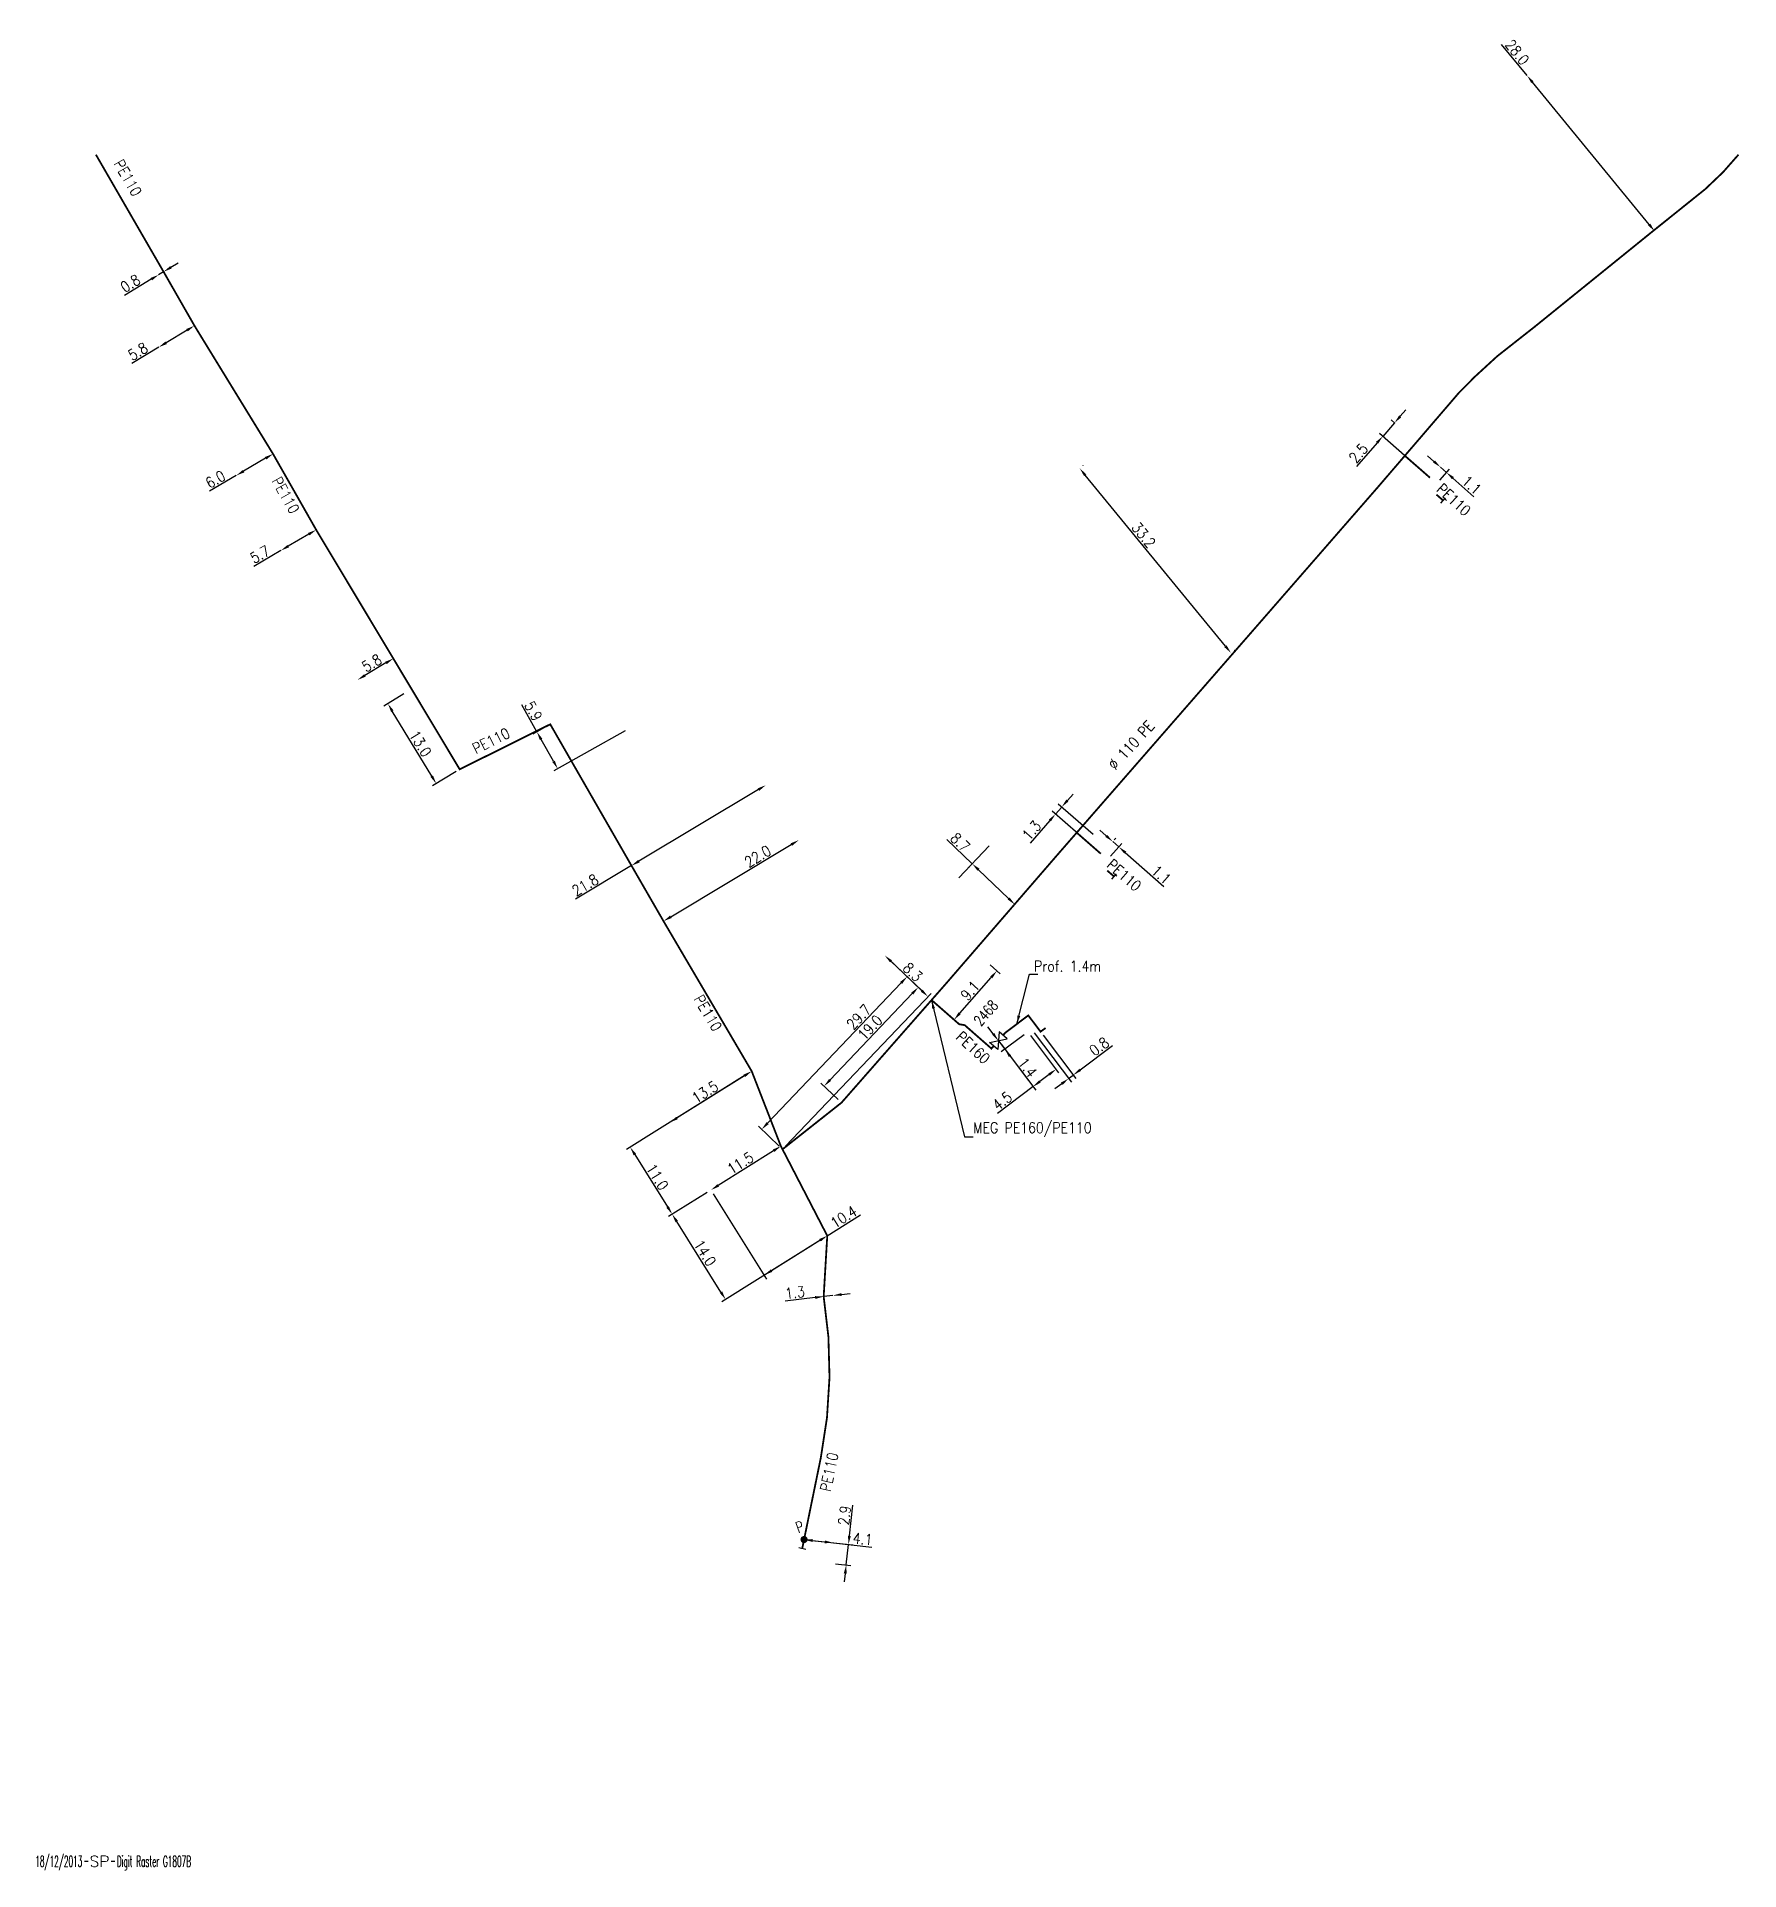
# Model space of a CAD drawing. Header units: millimetres. Extents: x 139995 to 140760, y 128159 to 129016.
# Drawn here: x 140522.5 to 140759.5, y 128761.1 to 129016.4 of the extents above; entities that cross this region are included whole.
import ezdxf
from ezdxf.enums import TextEntityAlignment as Align

# ---------------------------------------------------------------- set-up
doc = ezdxf.new("R2010")
doc.units = ezdxf.units.MM
doc.header["$PDMODE"] = 34
doc.linetypes.add('L_25_PE', pattern=[2000, 1000, 1000])
doc.layers.get('0').update_dxf_attribs({"linetype": 'CONTINUOUS'})
doc.layers.get('DEFPOINTS').update_dxf_attribs({"linetype": 'CONTINUOUS'})
for name, color, linetype in [('L_150', 1, 'CONTINUOUS'), ('L_300', 7, 'CONTINUOUS'), ('L_340', 7, 'CONTINUOUS'), ('L_910', 7, 'CONTINUOUS')]:
    doc.layers.add(name, color=color, linetype=linetype)
doc.styles.add('G_ROMANS', font='ROMANS.SHX', dxfattribs={"width": 0.75})
doc.styles.get("Standard").update_dxf_attribs({"font": 'romans.shx', "width": 0.85})
doc.dimstyles.get("Standard").update_dxf_attribs({"dimtxt": 1.5, "dimasz": 1.2, "dimexe": 0.625, "dimexo": 0.625, "dimgap": 0.25, "dimtad": 1, "dimdec": 1, "dimzin": 0, "dimdsep": 46, "dimtxsty": 'Standard', "dimcen": -0.5, "dimadec": 0, "dimazin": 0, "dimtfac": 1, "dimtdec": 1, "dimtmove": 0, "dimatfit": 3, "dimfxl": 0, "dimtolj": 1, "dimtzin": 0, "dimarcsym": 0})

msp = doc.modelspace()

# ---------------------------------------------------------------- texts
at = {"layer": 'L_150', "linetype": 'Continuous', "width": 0.85}
for s, rotation, p in [('PE110', 300.0085, (140535.15, 128996.77)), ('PE110', 299.6101, (140557.12, 128952.6)), ('PE110', 317.2883, (140719.76, 128951.97)), ('PE110', 26.4466, (140585.73, 128918.41)), ('PE110', 318.4938, (140673.87, 128899.69)), ('PE110', 300.4581, (140615.92, 128880.51)), ('PE160', 317.2883, (140652.84, 128875.69)), ('PE110', 78.4775, (140632.81, 128816.6))]:
    msp.add_text(s, height=1.5, rotation=rotation, dxfattribs=at).set_placement(p, align=Align.MIDDLE)
at = {"layer": 'L_150', "linetype": 'Continuous', "insert": (140671.51, 128915.23), "char_height": 1.5, "width": 44.5183, "attachment_point": 1, "rotation": 47.7262}
msp.add_mtext('%%c 110 PE', dxfattribs=at)
at = {"layer": 'L_150', "linetype": 'Continuous', "char_height": 1.5, "attachment_point": 7}
for s, insert in [('\\A1;Prof. 1.4m', (140661.33, 128886.28)), ('\\A1;MEG PE160/PE110', (140652.85, 128863.28))]:
    msp.add_mtext(s, dxfattribs=dict(at, insert=insert))

# ---------------------------------------------------------------- blocks, each defined once
blk = doc.blocks.new('*D0')
at = {"layer": 'DEFPOINTS', "color": 0, "linetype": 'Continuous', "transparency": 16777216}
for p in [(140667.67, 128956.29), (140667.7, 128956.32), (140688.72, 128930.62)]:
    blk.add_point(p, dxfattribs=at)
at = {"layer": 'L_150', "color": 0, "linetype": 'Continuous', "lineweight": -2, "transparency": 16777216}
for p, q in [((140668.15, 128956.69), (140668.18, 128956.71)), ((140687.99, 128931.57), (140668.46, 128955.39)), ((140689.2, 128931.02), (140689.23, 128931.04))]:
    blk.add_line(p, q, dxfattribs=at)
at = {"layer": 'L_150', "color": 0, "linetype": 'Continuous', "transparency": 16777216}
for points in [[(140668.61, 128955.51), (140668.3, 128955.26), (140667.7, 128956.32)], [(140688.14, 128931.7), (140687.83, 128931.44), (140688.75, 128930.64)]]:
    blk.add_solid(points, dxfattribs=at)
at = {"layer": 'L_150', "color": 0, "linetype": 'Continuous', "transparency": 16777216, "insert": (140676.59, 128947.04), "char_height": 1.5, "attachment_point": 5, "rotation": 309.352}
blk.add_mtext('\\A1;33.2', dxfattribs=at)
blk = doc.blocks.new('*D1')
at = {"layer": 'DEFPOINTS', "color": 0, "linetype": 'Continuous', "transparency": 16777216}
for p in [(140729.98, 129011.01), (140729.98, 129011.01), (140747.73, 128989.36)]:
    blk.add_point(p, dxfattribs=at)
at = {"layer": 'L_150', "color": 0, "linetype": 'Continuous', "lineweight": -2, "transparency": 16777216}
for p, q in [((140729.98, 129011.01), (140726.44, 129015.33)), ((140746.97, 128990.29), (140730.74, 129010.09))]:
    blk.add_line(p, q, dxfattribs=at)
at = {"layer": 'L_150', "color": 0, "linetype": 'Continuous', "transparency": 16777216}
for points in [[(140730.89, 129010.21), (140730.58, 129009.96), (140729.98, 129011.01)], [(140747.13, 128990.42), (140746.82, 128990.16), (140747.73, 128989.36)]]:
    blk.add_solid(points, dxfattribs=at)
at = {"layer": 'L_150', "color": 0, "linetype": 'Continuous', "transparency": 16777216, "insert": (140728.6, 129014.27), "char_height": 1.5, "attachment_point": 5, "rotation": 309.3538}
blk.add_mtext('\\A1;28.0', dxfattribs=at)
blk = doc.blocks.new('*D2')
at = {"layer": 'DEFPOINTS', "color": 0, "linetype": 'Continuous', "transparency": 16777216}
for p in [(140652.73, 128901.28), (140652.76, 128901.32), (140658.7, 128895.65)]:
    blk.add_point(p, dxfattribs=at)
at = {"layer": 'L_150', "color": 0, "linetype": 'Continuous', "lineweight": -2, "transparency": 16777216}
for p, q in [((140652.73, 128901.28), (140649.21, 128904.64)), ((140652.33, 128900.86), (140652.29, 128900.83)), ((140657.79, 128896.44), (140653.59, 128900.45)), ((140658.27, 128895.2), (140658.23, 128895.16))]:
    blk.add_line(p, q, dxfattribs=at)
at = {"layer": 'L_150', "color": 0, "linetype": 'Continuous', "transparency": 16777216}
for points in [[(140653.73, 128900.6), (140653.46, 128900.31), (140652.73, 128901.28)], [(140657.93, 128896.58), (140657.66, 128896.3), (140658.66, 128895.61)]]:
    blk.add_solid(points, dxfattribs=at)
at = {"layer": 'L_150', "color": 0, "linetype": 'Continuous', "transparency": 16777216, "insert": (140651.05, 128904.27), "char_height": 1.5, "attachment_point": 5, "rotation": 316.3153}
blk.add_mtext('\\A1;8.7', dxfattribs=at)
blk = doc.blocks.new('*D5')
at = {"layer": 'DEFPOINTS', "color": 0, "linetype": 'Continuous', "transparency": 16777216}
for p in [(140664.32, 128908.2), (140667.93, 128905.05), (140670.02, 128904.95)]:
    blk.add_point(p, dxfattribs=at)
at = {"layer": 'L_150', "color": 0, "linetype": 'Continuous', "lineweight": -2, "transparency": 16777216}
for p, q in [((140665.97, 128910.08), (140666.76, 128910.99)), ((140667.46, 128905.46), (140663.85, 128908.61)), ((140665.18, 128909.18), (140664.32, 128908.2)), ((140669.55, 128905.36), (140664.71, 128909.59)), ((140663.53, 128907.3), (140660.77, 128904.15))]:
    blk.add_line(p, q, dxfattribs=at)
at = {"layer": 'L_150', "color": 0, "linetype": 'Continuous', "transparency": 16777216}
for points in [[(140665.82, 128910.22), (140666.12, 128909.95), (140665.18, 128909.18)], [(140663.38, 128907.43), (140663.68, 128907.17), (140664.32, 128908.2)]]:
    blk.add_solid(points, dxfattribs=at)
at = {"layer": 'L_150', "color": 0, "linetype": 'Continuous', "transparency": 16777216, "insert": (140661, 128905.93), "char_height": 1.5, "attachment_point": 5, "rotation": 48.8132}
blk.add_mtext('\\A1;1.3', dxfattribs=at)
blk = doc.blocks.new('*D6')
at = {"layer": 'DEFPOINTS', "color": 0, "linetype": 'Continuous', "transparency": 16777216}
for p in [(140654.76, 128887.6), (140656.16, 128886.37), (140650.91, 128878.94)]:
    blk.add_point(p, dxfattribs=at)
at = {"layer": 'L_150', "color": 0, "linetype": 'Continuous', "lineweight": -2, "transparency": 16777216}
for p, q in [((140655.23, 128887.19), (140656.63, 128885.96)), ((140650.98, 128880.47), (140655.37, 128885.47)), ((140650.44, 128879.35), (140649.72, 128879.98))]:
    blk.add_line(p, q, dxfattribs=at)
at = {"layer": 'L_150', "color": 0, "linetype": 'Continuous', "transparency": 16777216}
for points in [[(140655.22, 128885.6), (140655.52, 128885.33), (140656.16, 128886.37)], [(140650.83, 128880.6), (140651.14, 128880.34), (140650.19, 128879.56)]]:
    blk.add_solid(points, dxfattribs=at)
at = {"layer": 'L_150', "color": 0, "linetype": 'Continuous', "transparency": 16777216, "insert": (140652.43, 128883.63), "char_height": 1.5, "attachment_point": 5, "rotation": 48.7465}
blk.add_mtext('\\A1;9.1', dxfattribs=at)
blk = doc.blocks.new('*D7')
at = {"layer": 'DEFPOINTS', "color": 0, "linetype": 'Continuous', "transparency": 16777216}
for p in [(140672.08, 128904.13), (140673.13, 128903.63), (140671.57, 128901.86)]:
    blk.add_point(p, dxfattribs=at)
at = {"layer": 'L_340', "color": 0, "linetype": 'Continuous', "lineweight": -2, "transparency": 16777216}
for p, q in [((140671.39, 128905.16), (140670.49, 128905.95)), ((140672.5, 128904.6), (140672.7, 128904.84)), ((140671.98, 128902.33), (140673.54, 128904.1)), ((140672.29, 128904.37), (140673.13, 128903.63)), ((140674.03, 128902.84), (140679.38, 128898.14))]:
    blk.add_line(p, q, dxfattribs=at)
at = {"layer": 'L_340', "color": 0, "linetype": 'Continuous', "transparency": 16777216}
for points in [[(140671.52, 128905.31), (140671.26, 128905.01), (140672.29, 128904.37)], [(140674.16, 128902.99), (140673.9, 128902.69), (140673.13, 128903.63)]]:
    blk.add_solid(points, dxfattribs=at)
at = {"layer": 'L_340', "color": 0, "linetype": 'Continuous', "transparency": 16777216, "insert": (140679.05, 128899.76), "char_height": 1.5, "attachment_point": 5, "rotation": 318.6641}
blk.add_mtext('\\A1;1.1', dxfattribs=at)
blk = doc.blocks.new('L_340_07')
at = {"color": 0, "linetype": 'Continuous', "const_width": 0.25, "flags": 128}
blk.add_lwpolyline([(0, 0), (1.25, 0)], dxfattribs=at)
at = {"color": 0, "linetype": 'Continuous', "flags": 128}
blk.add_lwpolyline([(1.25, -0.5), (1.25, 0.5)], dxfattribs=at)
at = {"color": 0, "linetype": 'Continuous', "width": 0.75, "flags": 3}
for tag, p in [('DEF_LEG', (0.72, -3.47)), ('DEF_COUP', (0.72, -5.97)), ('DEF_TYPE', (0.72, -8.47))]:
    blk.add_attdef(tag, text='', height=1.2, dxfattribs=at).set_placement(p, align=Align.MIDDLE)
blk = doc.blocks.new('*D8')
at = {"layer": 'DEFPOINTS', "color": 0, "linetype": 'Continuous', "transparency": 16777216}
for p in [(140717.91, 128956.48), (140717.4, 128954.21), (140718.76, 128955.76)]:
    blk.add_point(p, dxfattribs=at)
at = {"layer": 'L_340', "color": 0, "linetype": 'Continuous', "lineweight": -2, "transparency": 16777216}
for p, q in [((140717.02, 128957.29), (140716.12, 128958.08)), ((140717.81, 128954.68), (140719.17, 128956.23)), ((140717.92, 128956.5), (140718.76, 128955.76)), ((140718.33, 128956.95), (140718.34, 128956.97)), ((140719.66, 128954.97), (140722.59, 128952.39))]:
    blk.add_line(p, q, dxfattribs=at)
at = {"layer": 'L_340', "color": 0, "linetype": 'Continuous', "transparency": 16777216}
for points in [[(140717.15, 128957.44), (140716.89, 128957.14), (140717.92, 128956.5)], [(140719.79, 128955.12), (140719.53, 128954.82), (140718.76, 128955.76)]]:
    blk.add_solid(points, dxfattribs=at)
at = {"layer": 'L_340', "color": 0, "linetype": 'Continuous', "transparency": 16777216, "insert": (140722.27, 128954), "char_height": 1.5, "attachment_point": 5, "rotation": 318.6641}
blk.add_mtext('\\A1;1.1', dxfattribs=at)
blk = doc.blocks.new('*D9')
at = {"layer": 'DEFPOINTS', "color": 0, "linetype": 'Continuous', "transparency": 16777216}
for p in [(140712.04, 128962.23), (140709.88, 128960.79), (140713.76, 128957.4)]:
    blk.add_point(p, dxfattribs=at)
at = {"layer": 'L_150', "color": 0, "linetype": 'Continuous', "lineweight": -2, "transparency": 16777216}
for p, q in [((140712.32, 128963.58), (140713.11, 128964.48)), ((140713.29, 128957.81), (140709.41, 128961.2)), ((140711.53, 128962.67), (140709.88, 128960.79)), ((140711.57, 128962.64), (140711.06, 128963.08)), ((140709.09, 128959.89), (140706.21, 128956.6))]:
    blk.add_line(p, q, dxfattribs=at)
at = {"layer": 'L_150', "color": 0, "linetype": 'Continuous', "transparency": 16777216}
for points in [[(140712.17, 128963.71), (140712.47, 128963.44), (140711.53, 128962.67)], [(140708.94, 128960.02), (140709.24, 128959.76), (140709.88, 128960.79)]]:
    blk.add_solid(points, dxfattribs=at)
at = {"layer": 'L_150', "color": 0, "linetype": 'Continuous', "transparency": 16777216, "insert": (140706.5, 128958.45), "char_height": 1.5, "attachment_point": 5, "rotation": 48.7679}
blk.add_mtext('\\A1;2.5', dxfattribs=at)
blk = doc.blocks.new('*D10')
at = {"layer": 'DEFPOINTS', "color": 0, "linetype": 'Continuous', "transparency": 16777216}
for p in [(140660.97, 128878.25), (140662.24, 128877.9), (140666.79, 128871.87)]:
    blk.add_point(p, dxfattribs=at)
at = {"layer": 'L_150', "color": 0, "linetype": 'Continuous', "lineweight": -2, "transparency": 16777216}
for p, q in [((140661.35, 128877.75), (140666.53, 128870.89)), ((140662.62, 128877.4), (140667.17, 128871.37)), ((140667.75, 128872.59), (140672.27, 128876)), ((140666.15, 128871.38), (140666.79, 128871.87)), ((140665.19, 128870.66), (140664.24, 128869.94))]:
    blk.add_line(p, q, dxfattribs=at)
at = {"layer": 'L_150', "color": 0, "linetype": 'Continuous', "transparency": 16777216}
for points in [[(140667.63, 128872.75), (140667.87, 128872.43), (140666.79, 128871.87)], [(140665.07, 128870.82), (140665.31, 128870.5), (140666.15, 128871.38)]]:
    blk.add_solid(points, dxfattribs=at)
at = {"layer": 'L_150', "color": 0, "linetype": 'Continuous', "transparency": 16777216, "insert": (140670.4, 128875.84), "char_height": 1.5, "attachment_point": 5, "rotation": 37.025}
blk.add_mtext('\\A1;0.8', dxfattribs=at)
blk = doc.blocks.new('*D11')
at = {"layer": 'DEFPOINTS', "color": 0, "linetype": 'Continuous', "transparency": 16777216}
for p in [(140660.45, 128877.86), (140656.36, 128876.65), (140656.36, 128876.65)]:
    blk.add_point(p, dxfattribs=at)
at = {"layer": 'L_300', "color": 0, "linetype": 'Continuous', "lineweight": -2, "transparency": 16777216}
for p, q in [((140655.64, 128877.61), (140654.91, 128878.57)), ((140659.96, 128877.48), (140656.76, 128875.08)), ((140656.36, 128876.65), (140657.26, 128875.45)), ((140657.99, 128874.5), (140660.54, 128871.1))]:
    blk.add_line(p, q, dxfattribs=at)
at = {"layer": 'L_300', "color": 0, "linetype": 'Continuous', "transparency": 16777216}
for points in [[(140655.8, 128877.73), (140655.48, 128877.49), (140656.36, 128876.65)], [(140658.15, 128874.62), (140657.83, 128874.38), (140657.26, 128875.45)]]:
    blk.add_solid(points, dxfattribs=at)
at = {"layer": 'L_300', "color": 0, "linetype": 'Continuous', "transparency": 16777216, "insert": (140660.42, 128872.92), "char_height": 1.5, "attachment_point": 5, "rotation": 307.025}
blk.add_mtext('\\A1;1.4', dxfattribs=at)
blk = doc.blocks.new('*D12')
at = {"layer": 'DEFPOINTS', "color": 0, "linetype": 'Continuous', "transparency": 16777216}
for p in [(140660.45, 128877.86), (140656.36, 128876.65), (140661.19, 128870.25)]:
    blk.add_point(p, dxfattribs=at)
at = {"layer": 'L_300', "color": 0, "linetype": 'Continuous', "lineweight": -2, "transparency": 16777216}
for p, q in [((140660.83, 128877.36), (140664.75, 128872.16)), ((140656.74, 128876.15), (140661.56, 128869.75)), ((140663.42, 128871.94), (140662.14, 128870.97)), ((140661.19, 128870.25), (140656.23, 128866.52))]:
    blk.add_line(p, q, dxfattribs=at)
at = {"layer": 'L_300', "color": 0, "linetype": 'Continuous', "transparency": 16777216}
for points in [[(140663.3, 128872.1), (140663.54, 128871.78), (140664.38, 128872.66)], [(140662.02, 128871.13), (140662.27, 128870.81), (140661.19, 128870.25)]]:
    blk.add_solid(points, dxfattribs=at)
at = {"layer": 'L_300', "color": 0, "linetype": 'Continuous', "transparency": 16777216, "insert": (140656.9, 128868.27), "char_height": 1.5, "attachment_point": 5, "rotation": 37.025}
blk.add_mtext('\\A1;4.5', dxfattribs=at)
blk = doc.blocks.new('L_300_03')
at = {"color": 0, "linetype": 'Continuous', "flags": 128}
blk.add_lwpolyline([(-1, 0.75), (1, -0.75), (1, 0.75), (-1, -0.75), (-1, 0.75)], dxfattribs=at)
at = {"color": 0, "linetype": 'Continuous', "style": 'G_ROMANS', "width": 0.75}
blk.add_attdef('NUM', text='', height=1.5, dxfattribs=at).set_placement((0, 2.1), align=Align.MIDDLE_CENTER)
at = {"color": 0, "linetype": 'Continuous', "style": 'G_ROMANS', "width": 0.75, "flags": 3}
for tag, p in [('DEF_LEG', (0, -5)), ('DEF_COUP', (0, -7.5)), ('DEF_TYPE', (0, -10))]:
    blk.add_attdef(tag, text='', height=1.2, dxfattribs=at).set_placement(p, align=Align.MIDDLE)
blk = doc.blocks.new('*D13')
at = {"layer": 'DEFPOINTS', "color": 0, "linetype": 'Continuous', "transparency": 16777216}
for p in [(140640.55, 128888.51), (140645.21, 128884.08), (140634.52, 128868.02)]:
    blk.add_point(p, dxfattribs=at)
at = {"layer": 'L_150', "color": 0, "linetype": 'Continuous', "lineweight": -2, "transparency": 16777216}
for p, q in [((140641.01, 128888.08), (140645.66, 128883.65)), ((140632.93, 128871.19), (140644.38, 128883.21)), ((140634.07, 128868.45), (140631.65, 128870.75))]:
    blk.add_line(p, q, dxfattribs=at)
at = {"layer": 'L_150', "color": 0, "linetype": 'Continuous', "transparency": 16777216}
for points in [[(140644.24, 128883.35), (140644.52, 128883.07), (140645.21, 128884.08)], [(140632.79, 128871.33), (140633.08, 128871.05), (140632.1, 128870.32)]]:
    blk.add_solid(points, dxfattribs=at)
at = {"layer": 'L_150', "color": 0, "linetype": 'Continuous', "transparency": 16777216, "insert": (140638.49, 128878.48), "char_height": 1.5, "attachment_point": 5, "rotation": 46.3975}
blk.add_mtext('\\A1;19.0', dxfattribs=at)
blk = doc.blocks.new('*D14')
at = {"layer": 'DEFPOINTS', "color": 0, "linetype": 'Continuous', "transparency": 16777216}
for p in [(140640.55, 128888.51), (140643.65, 128885.56), (140626.31, 128861.53)]:
    blk.add_point(p, dxfattribs=at)
at = {"layer": 'L_150', "color": 0, "linetype": 'Continuous', "lineweight": -2, "transparency": 16777216}
for p, q in [((140641.01, 128888.08), (140644.11, 128885.13)), ((140624.23, 128865.17), (140642.83, 128884.69)), ((140625.86, 128861.96), (140622.95, 128864.73))]:
    blk.add_line(p, q, dxfattribs=at)
at = {"layer": 'L_150', "color": 0, "linetype": 'Continuous', "transparency": 16777216}
for points in [[(140642.68, 128884.83), (140642.97, 128884.55), (140643.65, 128885.56)], [(140624.09, 128865.3), (140624.38, 128865.03), (140623.4, 128864.3)]]:
    blk.add_solid(points, dxfattribs=at)
at = {"layer": 'L_150', "color": 0, "linetype": 'Continuous', "transparency": 16777216, "insert": (140636.94, 128879.96), "char_height": 1.5, "attachment_point": 5, "rotation": 46.3975}
blk.add_mtext('\\A1;29.7', dxfattribs=at)
blk = doc.blocks.new('*D15')
at = {"layer": 'DEFPOINTS', "color": 0, "linetype": 'Continuous', "transparency": 16777216}
for p in [(140640.55, 128888.51), (140640.55, 128888.51), (140626.31, 128861.53)]:
    blk.add_point(p, dxfattribs=at)
at = {"layer": 'L_150', "color": 0, "linetype": 'Continuous', "lineweight": -2, "transparency": 16777216}
for p, q in [((140645.7, 128883.62), (140641.42, 128887.69)), ((140626.74, 128861.98), (140647, 128883.24))]:
    blk.add_line(p, q, dxfattribs=at)
at = {"layer": 'L_150', "color": 0, "linetype": 'Continuous', "transparency": 16777216}
for points in [[(140641.56, 128887.83), (140641.29, 128887.54), (140640.55, 128888.51)], [(140645.83, 128883.76), (140645.56, 128883.47), (140646.56, 128882.79)]]:
    blk.add_solid(points, dxfattribs=at)
at = {"layer": 'L_150', "color": 0, "linetype": 'Continuous', "transparency": 16777216, "insert": (140644.43, 128886.2), "char_height": 1.5, "attachment_point": 5, "rotation": 316.3975}
blk.add_mtext('\\A1;8.3', dxfattribs=at)
blk = doc.blocks.new('*D124')
at = {"layer": 'DEFPOINTS', "color": 0, "linetype": 'Continuous', "transparency": 16777216}
for p in [(140539.44, 128983.28), (140539.44, 128983.28), (140540.13, 128983.7)]:
    blk.add_point(p, dxfattribs=at)
at = {"layer": 'L_150', "color": 0, "linetype": 'Continuous', "lineweight": -2, "transparency": 16777216}
for p, q in [((140541.16, 128984.32), (140542.18, 128984.94)), ((140538.41, 128982.66), (140534.67, 128980.41)), ((140540.13, 128983.7), (140539.44, 128983.28))]:
    blk.add_line(p, q, dxfattribs=at)
at = {"layer": 'L_150', "color": 0, "linetype": 'Continuous', "transparency": 16777216}
for points in [[(140541.05, 128984.49), (140541.26, 128984.15), (140540.13, 128983.7)], [(140538.31, 128982.84), (140538.52, 128982.49), (140539.44, 128983.28)]]:
    blk.add_solid(points, dxfattribs=at)
at = {"layer": 'L_150', "color": 0, "linetype": 'Continuous', "transparency": 16777216, "insert": (140535.51, 128982.08), "char_height": 1.5, "attachment_point": 5, "rotation": 31.0701}
blk.add_mtext('\\A1;0.8', dxfattribs=at)
blk = doc.blocks.new('*D125')
at = {"layer": 'DEFPOINTS', "color": 0, "linetype": 'Continuous', "transparency": 16777216}
for p in [(140544.43, 128976.19), (140539.46, 128973.2), (140539.46, 128973.2)]:
    blk.add_point(p, dxfattribs=at)
at = {"layer": 'L_150', "color": 0, "linetype": 'Continuous', "lineweight": -2, "transparency": 16777216}
for p, q in [((140543.4, 128975.57), (140540.49, 128973.82)), ((140539.46, 128973.2), (140535.72, 128970.94))]:
    blk.add_line(p, q, dxfattribs=at)
at = {"layer": 'L_150', "color": 0, "linetype": 'Continuous', "transparency": 16777216}
for points in [[(140540.38, 128973.99), (140540.59, 128973.64), (140539.46, 128973.2)], [(140543.3, 128975.74), (140543.5, 128975.4), (140544.43, 128976.19)]]:
    blk.add_solid(points, dxfattribs=at)
at = {"layer": 'L_150', "color": 0, "linetype": 'Continuous', "transparency": 16777216, "insert": (140536.56, 128972.61), "char_height": 1.5, "attachment_point": 5, "rotation": 31.1146}
blk.add_mtext('\\A1;5.8', dxfattribs=at)
blk = doc.blocks.new('*D126')
at = {"layer": 'DEFPOINTS', "color": 0, "linetype": 'Continuous', "transparency": 16777216}
for p in [(140572.12, 128929.85), (140567.14, 128926.88), (140567.14, 128926.88)]:
    blk.add_point(p, dxfattribs=at)
at = {"layer": 'L_150', "color": 0, "linetype": 'Continuous', "lineweight": -2, "transparency": 16777216}
blk.add_line((140571.09, 128929.24), (140568.17, 128927.5), dxfattribs=at)
at = {"layer": 'L_150', "color": 0, "linetype": 'Continuous', "transparency": 16777216}
for points in [[(140570.99, 128929.41), (140571.19, 128929.06), (140572.12, 128929.85)], [(140568.06, 128927.67), (140568.27, 128927.33), (140567.14, 128926.88)]]:
    blk.add_solid(points, dxfattribs=at)
at = {"layer": 'L_150', "color": 0, "linetype": 'Continuous', "transparency": 16777216, "insert": (140569.12, 128929.23), "char_height": 1.5, "attachment_point": 5, "rotation": 30.7379}
blk.add_mtext('\\A1;5.8', dxfattribs=at)
blk = doc.blocks.new('*D127')
at = {"layer": 'DEFPOINTS', "color": 0, "linetype": 'Continuous', "transparency": 16777216}
for p in [(140561.38, 128947.77), (140556.46, 128944.89), (140556.46, 128944.89)]:
    blk.add_point(p, dxfattribs=at)
at = {"layer": 'L_150', "color": 0, "linetype": 'Continuous', "lineweight": -2, "transparency": 16777216}
for p, q in [((140560.34, 128947.17), (140557.49, 128945.5)), ((140556.46, 128944.89), (140552.68, 128942.69))]:
    blk.add_line(p, q, dxfattribs=at)
at = {"layer": 'L_150', "color": 0, "linetype": 'Continuous', "transparency": 16777216}
for points in [[(140557.39, 128945.67), (140557.59, 128945.33), (140556.46, 128944.89)], [(140560.24, 128947.34), (140560.44, 128946.99), (140561.38, 128947.77)]]:
    blk.add_solid(points, dxfattribs=at)
at = {"layer": 'L_150', "color": 0, "linetype": 'Continuous', "transparency": 16777216, "insert": (140553.55, 128944.35), "char_height": 1.5, "attachment_point": 5, "rotation": 30.3408}
blk.add_mtext('\\A1;5.7', dxfattribs=at)
blk = doc.blocks.new('*D128')
at = {"layer": 'DEFPOINTS', "color": 0, "linetype": 'Continuous', "transparency": 16777216}
for p in [(140555.37, 128958.34), (140550.24, 128955.33), (140550.24, 128955.33)]:
    blk.add_point(p, dxfattribs=at)
at = {"layer": 'L_150', "color": 0, "linetype": 'Continuous', "lineweight": -2, "transparency": 16777216}
for p, q in [((140554.33, 128957.73), (140551.27, 128955.94)), ((140550.24, 128955.33), (140546.52, 128953.16))]:
    blk.add_line(p, q, dxfattribs=at)
at = {"layer": 'L_150', "color": 0, "linetype": 'Continuous', "transparency": 16777216}
for points in [[(140551.17, 128956.11), (140551.37, 128955.77), (140550.24, 128955.33)], [(140554.23, 128957.91), (140554.44, 128957.56), (140555.37, 128958.34)]]:
    blk.add_solid(points, dxfattribs=at)
at = {"layer": 'L_150', "color": 0, "linetype": 'Continuous', "transparency": 16777216, "insert": (140547.35, 128954.8), "char_height": 1.5, "attachment_point": 5, "rotation": 30.3408}
blk.add_mtext('\\A1;6.0', dxfattribs=at)
blk = doc.blocks.new('*D129')
at = {"layer": 'DEFPOINTS', "color": 0, "linetype": 'Continuous', "transparency": 16777216}
for p in [(140574.13, 128925.25), (140571.36, 128923.56), (140581.4, 128914.45)]:
    blk.add_point(p, dxfattribs=at)
at = {"layer": 'L_150', "color": 0, "linetype": 'Continuous', "lineweight": -2, "transparency": 16777216}
for p, q in [((140573.6, 128924.92), (140570.82, 128923.24)), ((140577.47, 128913.47), (140571.98, 128922.54)), ((140580.87, 128914.13), (140577.56, 128912.12))]:
    blk.add_line(p, q, dxfattribs=at)
at = {"layer": 'L_150', "color": 0, "linetype": 'Continuous', "transparency": 16777216}
for points in [[(140572.15, 128922.64), (140571.81, 128922.43), (140571.36, 128923.56)], [(140577.64, 128913.58), (140577.3, 128913.37), (140578.09, 128912.45)]]:
    blk.add_solid(points, dxfattribs=at)
at = {"layer": 'L_150', "color": 0, "linetype": 'Continuous', "transparency": 16777216, "insert": (140575.89, 128918.01), "char_height": 1.5, "attachment_point": 5, "rotation": 301.2027}
blk.add_mtext('\\A1;13.0', dxfattribs=at)
blk = doc.blocks.new('*D130')
at = {"layer": 'DEFPOINTS', "color": 0, "linetype": 'Continuous', "transparency": 16777216}
for p in [(140623.98, 128912.22), (140623.98, 128912.22), (140605.28, 128901.02)]:
    blk.add_point(p, dxfattribs=at)
at = {"layer": 'L_150', "color": 0, "linetype": 'Continuous', "lineweight": -2, "transparency": 16777216}
for p, q in [((140622.95, 128911.6), (140606.31, 128901.63)), ((140605.28, 128901.02), (140597.47, 128896.34))]:
    blk.add_line(p, q, dxfattribs=at)
at = {"layer": 'L_150', "color": 0, "linetype": 'Continuous', "transparency": 16777216}
for points in [[(140622.85, 128911.78), (140623.05, 128911.43), (140623.98, 128912.22)], [(140606.2, 128901.81), (140606.41, 128901.46), (140605.28, 128901.02)]]:
    blk.add_solid(points, dxfattribs=at)
at = {"layer": 'L_150', "color": 0, "linetype": 'Continuous', "transparency": 16777216, "insert": (140598.84, 128898.33), "char_height": 1.5, "attachment_point": 5, "rotation": 30.9273}
blk.add_mtext('\\A1;21.8', dxfattribs=at)
blk = doc.blocks.new('*D131')
at = {"layer": 'DEFPOINTS', "color": 0, "linetype": 'Continuous', "transparency": 16777216}
for p in [(140628.56, 128904.57), (140628.56, 128904.57), (140609.74, 128893.29)]:
    blk.add_point(p, dxfattribs=at)
at = {"layer": 'L_150', "color": 0, "linetype": 'Continuous', "lineweight": -2, "transparency": 16777216}
blk.add_line((140610.76, 128893.9), (140627.53, 128903.95), dxfattribs=at)
at = {"layer": 'L_150', "color": 0, "linetype": 'Continuous', "transparency": 16777216}
for points in [[(140627.43, 128904.12), (140627.64, 128903.78), (140628.56, 128904.57)], [(140610.66, 128894.07), (140610.87, 128893.73), (140609.74, 128893.29)]]:
    blk.add_solid(points, dxfattribs=at)
at = {"layer": 'L_150', "color": 0, "linetype": 'Continuous', "transparency": 16777216, "insert": (140622.86, 128902.32), "char_height": 1.5, "attachment_point": 5, "rotation": 30.9273}
blk.add_mtext('\\A1;22.0', dxfattribs=at)
blk = doc.blocks.new('*D132')
at = {"layer": 'DEFPOINTS', "color": 0, "linetype": 'Continuous', "transparency": 16777216}
for p in [(140632.04, 128841.03), (140633.33, 128841.18), (140633.33, 128841.18)]:
    blk.add_point(p, dxfattribs=at)
at = {"layer": 'L_150', "color": 0, "linetype": 'Continuous', "lineweight": -2, "transparency": 16777216}
for p, q in [((140633.33, 128841.18), (140632.04, 128841.03)), ((140634.52, 128841.32), (140635.71, 128841.45)), ((140630.85, 128840.89), (140626.68, 128840.4))]:
    blk.add_line(p, q, dxfattribs=at)
at = {"layer": 'L_150', "color": 0, "linetype": 'Continuous', "transparency": 16777216}
for points in [[(140630.82, 128841.09), (140630.87, 128840.69), (140632.04, 128841.03)], [(140634.5, 128841.51), (140634.54, 128841.12), (140633.33, 128841.18)]]:
    blk.add_solid(points, dxfattribs=at)
at = {"layer": 'L_150', "color": 0, "linetype": 'Continuous', "transparency": 16777216, "insert": (140628.05, 128841.57), "char_height": 1.5, "attachment_point": 5, "rotation": 6.6331}
blk.add_mtext('\\A1;1.3', dxfattribs=at)
blk = doc.blocks.new('L_300_12')
at = {"color": 0, "linetype": 'Continuous', "const_width": 0.497, "flags": 128}
blk.add_lwpolyline([(-0.25, 0, 1), (0.25, 0, 1)], format="xyb", close=True, dxfattribs=at)
at = {"color": 0, "linetype": 'Continuous', "style": 'G_ROMANS', "width": 0.75}
blk.add_text('P', height=1.5, dxfattribs=at).set_placement((0, 1.85), align=Align.MIDDLE)
at = {"color": 0, "linetype": 'Continuous', "width": 0.75, "flags": 3}
for tag, p in [('DEF_LEG', (0, -5)), ('DEF_COUP', (0, -7.5)), ('DEF_TYPE', (0, -10))]:
    blk.add_attdef(tag, text='', height=1.2, dxfattribs=at).set_placement(p, align=Align.MIDDLE)
blk = doc.blocks.new('*D133')
at = {"layer": 'DEFPOINTS', "color": 0, "linetype": 'Continuous', "transparency": 16777216}
for p in [(140629.31, 128807.2), (140633.07, 128803.91), (140635.18, 128803.67)]:
    blk.add_point(p, dxfattribs=at)
at = {"layer": 'L_300', "color": 0, "linetype": 'Continuous', "lineweight": -2, "transparency": 16777216}
for p, q in [((140635.63, 128807.7), (140636.1, 128811.98)), ((140629.93, 128807.13), (140636.11, 128806.44)), ((140635.18, 128803.67), (140635.49, 128806.51)), ((140633.69, 128803.84), (140635.8, 128803.6)), ((140635.04, 128802.48), (140634.91, 128801.29))]:
    blk.add_line(p, q, dxfattribs=at)
at = {"layer": 'L_300', "color": 0, "linetype": 'Continuous', "transparency": 16777216}
for points in [[(140635.43, 128807.72), (140635.82, 128807.68), (140635.49, 128806.51)], [(140634.84, 128802.5), (140635.24, 128802.46), (140635.18, 128803.67)]]:
    blk.add_solid(points, dxfattribs=at)
at = {"layer": 'L_300', "color": 0, "linetype": 'Continuous', "transparency": 16777216, "insert": (140634.94, 128810.55), "char_height": 1.5, "attachment_point": 5, "rotation": 83.6215}
blk.add_mtext('\\A1;2.9', dxfattribs=at)
blk = doc.blocks.new('*D134')
at = {"layer": 'DEFPOINTS', "color": 0, "linetype": 'Continuous', "transparency": 16777216}
for p in [(140629.31, 128807.2), (140633.39, 128806.74), (140633.39, 128806.74)]:
    blk.add_point(p, dxfattribs=at)
at = {"layer": 'L_300', "color": 0, "linetype": 'Continuous', "lineweight": -2, "transparency": 16777216}
for p, q in [((140630.5, 128807.06), (140632.19, 128806.87)), ((140633.39, 128806.74), (140638.76, 128806.14))]:
    blk.add_line(p, q, dxfattribs=at)
at = {"layer": 'L_300', "color": 0, "linetype": 'Continuous', "transparency": 16777216}
for points in [[(140630.53, 128807.26), (140630.48, 128806.86), (140629.31, 128807.2)], [(140632.22, 128807.07), (140632.17, 128806.68), (140633.39, 128806.74)]]:
    blk.add_solid(points, dxfattribs=at)
at = {"layer": 'L_300', "color": 0, "linetype": 'Continuous', "transparency": 16777216, "insert": (140637.48, 128807.29), "char_height": 1.5, "attachment_point": 5, "rotation": 353.6215}
blk.add_mtext('\\A1;4.1', dxfattribs=at)
blk = doc.blocks.new('*D135')
at = {"layer": 'DEFPOINTS', "color": 0, "linetype": 'Continuous', "transparency": 16777216}
for p in [(140626.08, 128861.97), (140616.34, 128855.86), (140616.34, 128855.86)]:
    blk.add_point(p, dxfattribs=at)
at = {"layer": 'L_150', "color": 0, "linetype": 'Continuous', "lineweight": -2, "transparency": 16777216}
blk.add_line((140625.07, 128861.33), (140617.36, 128856.5), dxfattribs=at)
at = {"layer": 'L_150', "color": 0, "linetype": 'Continuous', "transparency": 16777216}
for points in [[(140624.96, 128861.5), (140625.17, 128861.16), (140626.08, 128861.97)], [(140617.25, 128856.67), (140617.46, 128856.33), (140616.34, 128855.86)]]:
    blk.add_solid(points, dxfattribs=at)
at = {"layer": 'L_150', "color": 0, "linetype": 'Continuous', "transparency": 16777216, "insert": (140620.44, 128859.61), "char_height": 1.5, "attachment_point": 5, "rotation": 32.0575}
blk.add_mtext('\\A1;11.5', dxfattribs=at)
blk = doc.blocks.new('*D136')
at = {"layer": 'DEFPOINTS', "color": 0, "linetype": 'Continuous', "transparency": 16777216}
for p in [(140622.02, 128872.4), (140616.34, 128855.86), (140610.95, 128852.49)]:
    blk.add_point(p, dxfattribs=at)
at = {"layer": 'L_150', "color": 0, "linetype": 'Continuous', "lineweight": -2, "transparency": 16777216}
for p, q in [((140621.49, 128872.07), (140604.58, 128861.48)), ((140605.75, 128860.79), (140610.31, 128853.5)), ((140615.81, 128855.53), (140610.42, 128852.16))]:
    blk.add_line(p, q, dxfattribs=at)
at = {"layer": 'L_150', "color": 0, "linetype": 'Continuous', "transparency": 16777216}
for points in [[(140605.92, 128860.9), (140605.58, 128860.69), (140605.11, 128861.81)], [(140610.48, 128853.61), (140610.14, 128853.4), (140610.95, 128852.49)]]:
    blk.add_solid(points, dxfattribs=at)
at = {"layer": 'L_150', "color": 0, "linetype": 'Continuous', "transparency": 16777216, "insert": (140608.88, 128857.68), "char_height": 1.5, "attachment_point": 5, "rotation": 302.0575}
blk.add_mtext('\\A1;11.0', dxfattribs=at)
blk = doc.blocks.new('*D137')
at = {"layer": 'DEFPOINTS', "color": 0, "linetype": 'Continuous', "transparency": 16777216}
for p in [(140622.02, 128872.4), (140610.62, 128865.26), (140610.62, 128865.26)]:
    blk.add_point(p, dxfattribs=at)
at = {"layer": 'L_150', "color": 0, "linetype": 'Continuous', "lineweight": -2, "transparency": 16777216}
blk.add_line((140621, 128871.76), (140611.63, 128865.9), dxfattribs=at)
at = {"layer": 'L_150', "color": 0, "linetype": 'Continuous', "transparency": 16777216}
for points in [[(140620.89, 128871.93), (140621.11, 128871.59), (140622.02, 128872.4)], [(140611.53, 128866.07), (140611.74, 128865.73), (140610.62, 128865.26)]]:
    blk.add_solid(points, dxfattribs=at)
at = {"layer": 'L_150', "color": 0, "linetype": 'Continuous', "transparency": 16777216, "insert": (140615.52, 128869.51), "char_height": 1.5, "attachment_point": 5, "rotation": 32.0575}
blk.add_mtext('\\A1;13.5', dxfattribs=at)
blk = doc.blocks.new('*D138')
at = {"layer": 'DEFPOINTS', "color": 0, "linetype": 'Continuous', "transparency": 16777216}
for p in [(140616.34, 128855.86), (140610.95, 128852.49), (140632.54, 128849.49)]:
    blk.add_point(p, dxfattribs=at)
at = {"layer": 'L_150', "color": 0, "linetype": 'Continuous', "lineweight": -2, "transparency": 16777216}
for p, q in [((140615.81, 128855.53), (140610.42, 128852.16)), ((140617.74, 128841.64), (140611.58, 128851.47)), ((140632.01, 128849.16), (140617.85, 128840.29))]:
    blk.add_line(p, q, dxfattribs=at)
at = {"layer": 'L_150', "color": 0, "linetype": 'Continuous', "transparency": 16777216}
for points in [[(140611.75, 128851.58), (140611.41, 128851.36), (140610.95, 128852.49)], [(140617.91, 128841.75), (140617.57, 128841.53), (140618.38, 128840.62)]]:
    blk.add_solid(points, dxfattribs=at)
at = {"layer": 'L_150', "color": 0, "linetype": 'Continuous', "transparency": 16777216, "insert": (140615.51, 128847.09), "char_height": 1.5, "attachment_point": 5, "rotation": 302.0575}
blk.add_mtext('\\A1;14.0', dxfattribs=at)
blk = doc.blocks.new('*D139')
at = {"layer": 'DEFPOINTS', "color": 0, "linetype": 'Continuous', "transparency": 16777216}
for p in [(140616.34, 128855.86), (140632.54, 128849.49), (140623.77, 128844)]:
    blk.add_point(p, dxfattribs=at)
at = {"layer": 'L_150', "color": 0, "linetype": 'Continuous', "lineweight": -2, "transparency": 16777216}
for p, q in [((140616.67, 128855.33), (140624.1, 128843.47)), ((140632.54, 128849.49), (140637.17, 128852.39)), ((140624.79, 128844.64), (140631.52, 128848.86))]:
    blk.add_line(p, q, dxfattribs=at)
at = {"layer": 'L_150', "color": 0, "linetype": 'Continuous', "transparency": 16777216}
for points in [[(140631.42, 128849.03), (140631.63, 128848.69), (140632.54, 128849.49)], [(140624.68, 128844.81), (140624.89, 128844.47), (140623.77, 128844)]]:
    blk.add_solid(points, dxfattribs=at)
at = {"layer": 'L_150', "color": 0, "linetype": 'Continuous', "transparency": 16777216, "insert": (140634.83, 128852.11), "char_height": 1.5, "attachment_point": 5, "rotation": 32.0575}
blk.add_mtext('\\A1;10.4', dxfattribs=at)
blk = doc.blocks.new('*D140')
at = {"layer": 'DEFPOINTS', "color": 0, "linetype": 'Continuous', "transparency": 16777216}
for p in [(140593.97, 128920.7), (140604.92, 128920.11), (140595.01, 128914.51)]:
    blk.add_point(p, dxfattribs=at)
at = {"layer": 'L_150', "color": 0, "linetype": 'Continuous', "lineweight": -2, "transparency": 16777216}
for p, q in [((140592.11, 128919.65), (140589.99, 128923.4)), ((140593.42, 128920.39), (140591.56, 128919.34)), ((140594.42, 128915.55), (140592.7, 128918.6)), ((140604.38, 128919.8), (140594.47, 128914.2))]:
    blk.add_line(p, q, dxfattribs=at)
at = {"layer": 'L_150', "color": 0, "linetype": 'Continuous', "transparency": 16777216}
for points in [[(140592.87, 128918.7), (140592.52, 128918.5), (140592.11, 128919.65)], [(140594.59, 128915.65), (140594.25, 128915.46), (140595.01, 128914.51)]]:
    blk.add_solid(points, dxfattribs=at)
at = {"layer": 'L_150', "color": 0, "linetype": 'Continuous', "transparency": 16777216, "insert": (140591.62, 128922.54), "char_height": 1.5, "attachment_point": 5, "rotation": 299.4538}
blk.add_mtext('\\A1;5.9', dxfattribs=at)
blk = doc.blocks.new('GIS_MODF')
at = {"color": 0, "linetype": 'Continuous', "flags": 128}
for points in [[(-2.18, -0.01), (-1.68, -0.01)], [(1.52, -0.01), (2.02, -0.01)]]:
    blk.add_lwpolyline(points, dxfattribs=at)
at = {"color": 0, "linetype": 'Continuous', "width": 0.5}
blk.add_attdef('DATE', text='', height=1.5, dxfattribs=at).set_placement((-2.5, -0.8), align=Align.RIGHT)
at = {"color": 0, "linetype": 'Continuous', "width": 1.771291}
blk.add_attdef('USER', text='', height=1.5, dxfattribs=at).set_placement((-1.51, -0.8), (1.28, -0.8), align=Align.FIT)
at = {"color": 0, "linetype": 'Continuous', "width": 0.5}
blk.add_attdef('DESC', (2.29, -0.8), '', height=1.5, dxfattribs=at)

# ---------------------------------------------------------------- dimensions: what is measured, and where the dimension line sits
at = {"layer": 'L_150', "linetype": 'Continuous'}
for base, p1, p2, angle, picture, middle, dimtype in [((140729.98, 129011.01), (140747.73, 128989.36), (140729.98, 129011.01), 129.3538, '*D1', (140727.83, 129013.64), 161), ((140539.44, 128983.28), (140540.13, 128983.7), (140539.44, 128983.28), 31.0701, '*D124', (140536.03, 128981.23), 160), ((140539.46, 128973.2), (140544.43, 128976.19), (140539.46, 128973.2), 31.1146, '*D125', (140537.08, 128971.76), 160), ((140709.88, 128960.79), (140712.04, 128962.23), (140713.76, 128957.4), 48.7679, '*D9', (140707.25, 128957.8), 160), ((140550.2354, 128955.3334), (140555.3704, 128958.339), (140550.2354, 128955.3334), 30.3408, '*D128', (140547.8574, 128953.9415), 160), ((140667.7, 128956.32), (140688.72, 128930.62), (140667.67, 128956.29), 129.352, '*D0', (140675.82, 128946.41), 161), ((140556.46, 128944.89), (140561.38, 128947.77), (140556.46, 128944.89), 30.3408, '*D127', (140554.05, 128943.49), 160), ((140567.14, 128926.88), (140572.12, 128929.85), (140567.14, 128926.88), 30.7379, '*D126', (140569.63, 128928.37), 160), ((140571.36, 128923.56), (140581.4, 128914.45), (140574.13, 128925.25), 301.2027, '*D129', (140575.04, 128917.49), 160), ((140595.01, 128914.51), (140593.97, 128920.7), (140604.92, 128920.11), 119.4538, '*D140', (140590.75, 128922.05), 160), ((140623.98, 128912.22), (140605.28, 128901.02), (140623.98, 128912.22), 210.9273, '*D130', (140599.36, 128897.47), 160), ((140664.32, 128908.2), (140670.02, 128904.95), (140667.93, 128905.05), 48.8132, '*D5', (140661.76, 128905.27), 160), ((140628.5642, 128904.5665), (140609.735, 128893.2853), (140628.5642, 128904.5665), 210.9273, '*D131', (140623.3748, 128901.4574), 160), ((140640.55, 128888.51), (140626.31, 128861.53), (140640.55, 128888.51), 316.3975, '*D15', (140643.74, 128885.48), 160), ((140645.21, 128884.08), (140634.52, 128868.02), (140640.55, 128888.51), 226.3975, '*D13', (140639.21, 128877.79), 160), ((140656.16, 128886.37), (140650.91, 128878.94), (140654.76, 128887.6), 48.7465, '*D6', (140653.18, 128882.97), 160), ((140666.79, 128871.87), (140660.97, 128878.25), (140662.24, 128877.9), 37.025, '*D10', (140671, 128875.04), 160), ((140610.95, 128852.49), (140622.02, 128872.4), (140616.34, 128855.86), 122.0575, '*D136', (140608.03, 128857.15), 160), ((140610.617964, 128865.260841), (140622.017053, 128872.399696), (140610.617964, 128865.260841), 32.057489, '*D137', (140616.049557, 128868.66246), 160), ((140616.34, 128855.86), (140626.08, 128861.97), (140616.34, 128855.86), 32.0575, '*D135', (140620.97, 128858.76), 160), ((140610.95, 128852.49), (140632.54, 128849.49), (140616.34, 128855.86), 302.0575, '*D138', (140614.66, 128846.56), 160), ((140623.7691, 128843.999), (140632.5409, 128849.4924), (140616.3383, 128855.8642), 32.0575, '*D139', (140635.3649, 128851.261), 160), ((140633.33, 128841.18), (140632.04, 128841.03), (140633.33, 128841.18), 186.6331, '*D132', (140628.17, 128840.58), 160)]:
    dim = msp.add_linear_dim(base=base, p1=p1, p2=p2, angle=angle, dimstyle='Standard', dxfattribs=at)
    dim.commit()
    dim.dimension.update_dxf_attribs({"geometry": picture, "text_midpoint": middle, "dimtype": dimtype})
for base, p1, p2, angle, text, picture, middle, dimtype in [((140652.73, 128901.28), (140658.7, 128895.65), (140652.76, 128901.32), 136.3153, '8.7', '*D2', (140650.36, 128903.54), 161), ((140643.65, 128885.56), (140626.31, 128861.53), (140640.55, 128888.51), 226.3975, '29.7', '*D14', (140637.66, 128879.27), 160)]:
    dim = msp.add_linear_dim(base=base, p1=p1, p2=p2, angle=angle, text=text, dimstyle='Standard', dxfattribs=at)
    dim.commit()
    dim.dimension.update_dxf_attribs({"geometry": picture, "text_midpoint": middle, "dimtype": dimtype})
at = {"layer": 'L_300', "linetype": 'Continuous'}
for base, angle, text, picture, middle in [((140656.36, 128876.65), 127.025, '1.4', '*D11', (140659.63, 128872.32)), ((140661.19, 128870.25), 37.025, '4.5', '*D12', (140657.5, 128867.47))]:
    dim = msp.add_linear_dim(base=base, p1=(140660.45, 128877.86), p2=(140656.36, 128876.65), angle=angle, text=text, dimstyle='Standard', dxfattribs=at)
    dim.commit()
    dim.dimension.update_dxf_attribs({"geometry": picture, "text_midpoint": middle, "dimtype": 160})
for base, p1, p2, angle, picture, middle in [((140635.1753, 128803.6732), (140629.3119, 128807.1964), (140633.0699, 128803.9086), 83.6215, '*D133', (140635.9314, 128810.4364)), ((140633.39, 128806.74), (140629.31, 128807.2), (140633.39, 128806.74), 173.6215, '*D134', (140637.37, 128806.3))]:
    dim = msp.add_linear_dim(base=base, p1=p1, p2=p2, angle=angle, dimstyle='Standard', dxfattribs=at)
    dim.commit()
    dim.dimension.update_dxf_attribs({"geometry": picture, "text_midpoint": middle, "dimtype": 160})
at = {"layer": 'L_340', "linetype": 'Continuous'}
for base, p1, p2, picture, middle in [((140718.76, 128955.76), (140717.91, 128956.48), (140717.4, 128954.21), '*D8', (140721.61, 128953.25)), ((140673.13, 128903.63), (140672.08, 128904.13), (140671.57, 128901.86), '*D7', (140678.39, 128899))]:
    dim = msp.add_linear_dim(base=base, p1=p1, p2=p2, angle=138.6641, dimstyle='Standard', dxfattribs=at)
    dim.commit()
    dim.dimension.update_dxf_attribs({"geometry": picture, "text_midpoint": middle, "dimtype": 160})

# ---------------------------------------------------------------- linework, layer by layer
at = {"layer": 'L_150', "linetype": 'L_25_PE'}
msp.add_lwpolyline([(140530.71, 129000, 0.25, 0.25, 0), (140540.13, 128983.7, 0.25, 0.25, 0), (140544.43, 128976.19, 0.25, 0.25, 0), (140555.37, 128958.34, 0.25, 0.25, 0), (140561.38, 128947.77, 0.25, 0.25, 0), (140572.12, 128929.85, 0.25, 0.25, 0), (140581.36, 128914.43, 0.25, 0.25, 0), (140593.97, 128920.7, 0.25, 0.25, 0), (140605.28, 128901.02, 0.25, 0.25, 0), (140609.74, 128893.29, 0.25, 0.25, 0), (140622.02, 128872.4, 0.25, 0.25, 0), (140626.08, 128861.97, 0.25, 0.25, 0), (140632.54, 128849.49, 0.25, 0.25, 0), (140632.04, 128841.03, 0.25, 0.25, 0), (140632.04, 128841.03, 0.25, 0.25, -0.090265), (140631.64, 128818.58, 0.25, 0.25, 0), (140629.31, 128807.2, 0, 0, 0)], format="xyseb", dxfattribs=at)
at = {"layer": 'L_150', "linetype": 'L_25_PE', "const_width": 0.25, "flags": 128}
for points in [[(140626.31, 128861.53), (140634.52, 128868.02), (140649.1, 128884.63), (140664.96, 128902.96), (140693.42, 128935.6), (140709.26, 128953.78), (140720.52, 128966.89), (140722.74, 128969.12), (140725.84, 128971.96), (140731.03, 128976.04), (140747.24, 128989.15), (140754.79, 128995.21), (140757.26, 128997.56), (140759.41, 129000)], [(140716.46, 128955.03), (140712.96, 128958.09)], [(140670.63, 128902.68), (140667.28, 128905.61)], [(140655.7, 128875.9), (140655.4, 128875.55), (140651.67, 128878.82), (140650.91, 128878.94), (140647.06, 128882.31)], [(140662.94, 128878.42), (140662.24, 128877.9), (140660.53, 128880.17), (140657.32, 128877.75), (140657.02, 128877.4)]]:
    msp.add_lwpolyline(points, dxfattribs=at)
at = {"layer": 'L_150', "linetype": 'L_25_PE', "flags": 128}
msp.add_lwpolyline([(140650.86, 128899.32), (140655.09, 128903.76)], dxfattribs=at)

# ---------------------------------------------------------------- block references
at = {"layer": 'L_300'}
ref = msp.add_blockref('L_300_03', (140656.36, 128876.65), dxfattribs=dict(at, rotation=48.83537170998591))
ref.add_attrib('NUM', '2468', dxfattribs={"layer": '0', "color": 0, "linetype": 'Continuous', "height": 1.5, "rotation": 48.8354, "style": 'G_ROMANS', "width": 0.75}).set_placement((140654.61, 128880.52), align=Align.MIDDLE_CENTER)
at = {"layer": 'L_300', "rotation": 19.22847223467068}
msp.add_blockref('L_300_12', (140629.31, 128807.2), dxfattribs=at)
at = {"layer": 'L_340'}
for p, rotation in [((140717.36, 128952.68), 318.8132239490249), ((140671.53, 128900.33), 318.8132239490249), ((140629.31, 128807.2), 258.4653761479317)]:
    msp.add_blockref('L_340_07', p, dxfattribs=dict(at, rotation=rotation))
at = {"layer": 'L_910'}
ref = msp.add_blockref('GIS_MODF', (140531.32, 128762.44), dxfattribs=at)
ref.add_attrib('DATE', '18/12/2013', dxfattribs={"layer": '0', "color": 0, "linetype": 'Continuous', "height": 1.5, "width": 0.5}).set_placement((140528.82, 128761.65), align=Align.RIGHT)
ref.add_attrib('USER', 'SP', dxfattribs={"layer": '0', "color": 0, "linetype": 'Continuous', "height": 1.5, "width": 1.025485}).set_placement((140529.82, 128761.65), (140532.6, 128761.65), align=Align.FIT)
ref.add_attrib('DESC', 'Digit Raster G1807B', (140533.61, 128761.65), dxfattribs={"layer": '0', "color": 0, "linetype": 'Continuous', "height": 1.5, "width": 0.5})

msp.set_redraw_order([(e.dxf.handle, doc.entitydb.next_handle()) for e in msp.query("TEXT MTEXT ATTDEF DIMENSION ARC_DIMENSION")])  # texts and dimensions are drawn at this point

# ---------------------------------------------------------------- leaders
at = {"layer": 'L_150', "linetype": 'Continuous'}
for points in [[(140658.93, 128878.96), (140660.68, 128885.93), (140661.88, 128885.93)], [(140647.06, 128882.31), (140651.65, 128863.28), (140652.85, 128863.28)]]:
    msp.add_leader(points, dimstyle='Standard', dxfattribs=at)

doc.saveas('drawing.dxf')
